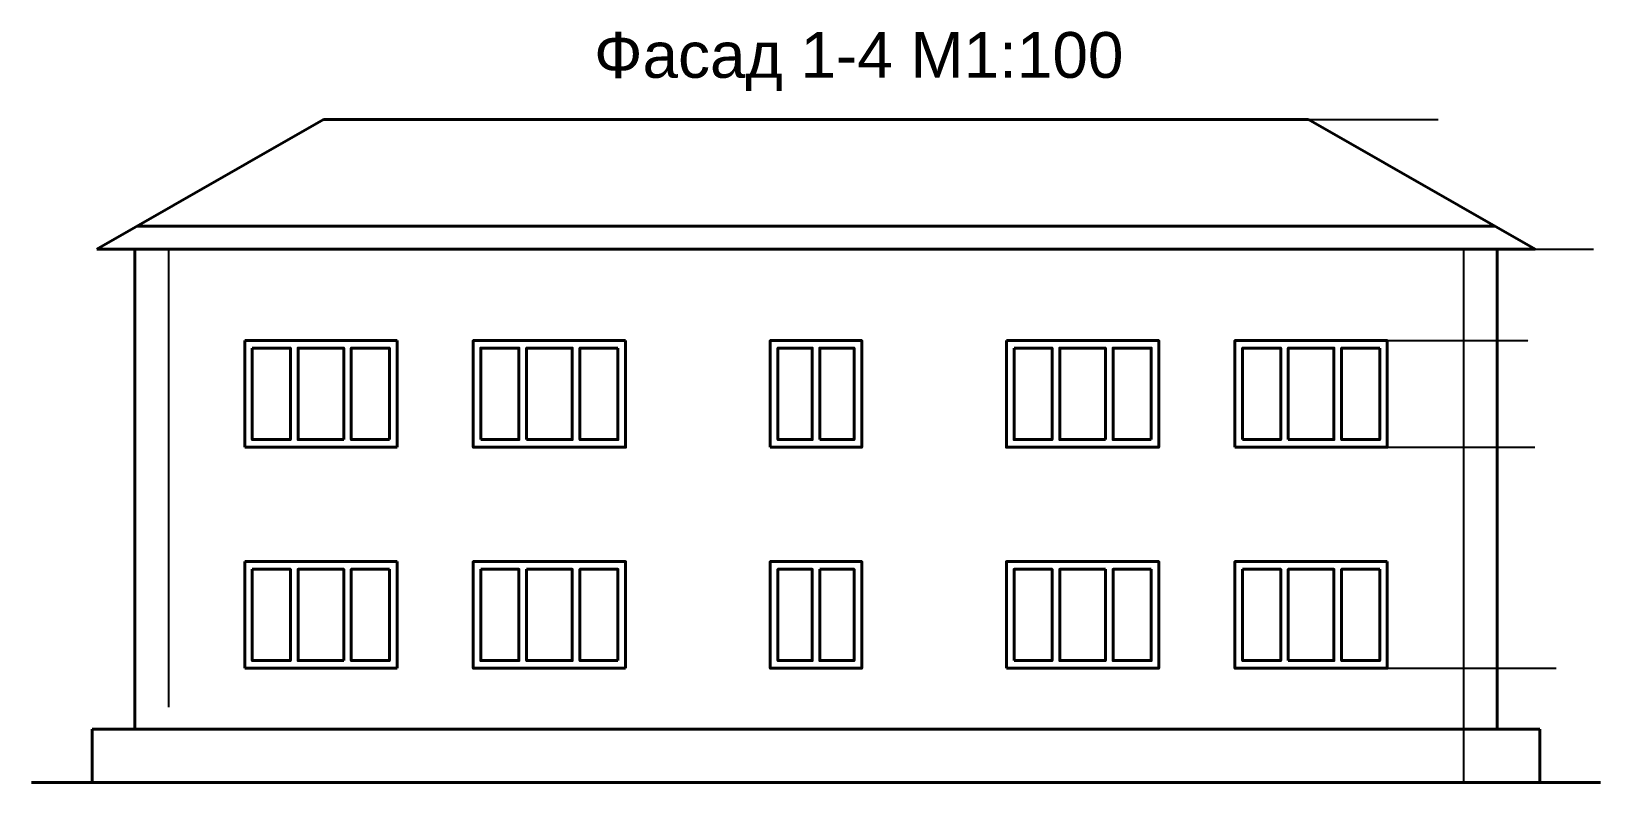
# Model space of a CAD drawing. Header units: millimetres. Extents: x -229914 to 856942, y -268655 to 87212.
# Drawn here: x 334429 to 355029, y -48546 to -38691 of the extents above; entities that cross this region are included whole.
import ezdxf

# ---------------------------------------------------------------- set-up
doc = ezdxf.new("R2010")
doc.units = ezdxf.units.MM
doc.linetypes.add('DASHDOT_axis', pattern=[24, 20, -1.5, 1, -1.5])
doc.layers.add('контур зд фасада', color=7, linetype='Continuous', lineweight=40)
doc.layers.add('Ось', color=7, linetype='DASHDOT_axis', lineweight=25)
doc.styles.get("Standard").update_dxf_attribs({"font": 'arial.ttf'})

msp = doc.modelspace()

# ---------------------------------------------------------------- texts
at = {"lineweight": 25, "insert": (341815.35924, -38699.54636), "char_height": 600, "attachment_point": 1}
msp.add_mtext_dynamic_manual_height_columns('Фасад 1-4 М1:100', width=7330.3293076, gutter_width=12.5, heights=[0], dxfattribs=at)

# ---------------------------------------------------------------- linework, layer by layer
at = {"lineweight": 40}
for p, q in [((337229.28797, -42746.18822), (339229.28797, -42746.18822)), ((337229.28797, -44146.18822), (337229.28797, -42746.18822)), ((339229.28797, -44146.18822), (339229.28797, -42746.18822)), ((344128.52205, -42746.18822), (344128.52205, -44146.18822)), ((337229.28797, -44146.18822), (339229.28797, -44146.18822)), ((337229.28797, -45646.18822), (339229.28797, -45646.18822)), ((337229.28797, -47046.18822), (337229.28797, -45646.18822)), ((339229.28797, -47046.18822), (339229.28797, -45646.18822)), ((337229.28797, -47046.18822), (339229.28797, -47046.18822)), ((352229.28797, -47046.18822), (350229.28797, -47046.18822))]:
    msp.add_line(p, q, dxfattribs=at)
at = {"lineweight": 25}
msp.add_line((354879.28797, -48546.18822), (354879.28797, -48546.18822), dxfattribs=at)
msp.add_line((354879.28797, -48546.18822), (354879.28797, -48546.18822), dxfattribs=at)
msp.add_line((354879.28797, -48546.18822), (354879.28797, -48546.18822), dxfattribs=at)
at = {"linetype": 'DASHDOT_axis'}
msp.add_lwpolyline([(336230.7566, -41546.18822), (336230.7566, -47554.67669)], dxfattribs=at)
at = {"lineweight": 40}
for points in [[(337329.28797, -42846.18822), (337829.28797, -42846.18822), (337829.28797, -44046.18822), (337329.28797, -44046.18822)], [(338529.28797, -44046.18822), (337929.28797, -44046.18822), (337929.28797, -42846.18822), (338529.28797, -42846.18822)], [(339129.28797, -44046.18822), (338629.28797, -44046.18822), (338629.28797, -42846.18822), (339129.28797, -42846.18822)], [(342229.28797, -42746.18822), (342229.28797, -44146.18822), (340229.28797, -44146.18822), (340229.28797, -42746.18822)], [(340329.28797, -44046.18822), (340829.28797, -44046.18822), (340829.28797, -42846.18822), (340329.28797, -42846.18822)], [(340929.28797, -44046.18822), (341529.28797, -44046.18822), (341529.28797, -42846.18822), (340929.28797, -42846.18822)], [(342129.28797, -42846.18822), (341629.28797, -42846.18822), (341629.28797, -44046.18822), (342129.28797, -44046.18822)], [(344779.28797, -44046.18822), (345230.0539, -44046.18822), (345230.0539, -42846.18822), (344779.28797, -42846.18822)], [(347229.28797, -42746.18822), (347229.28797, -44146.18822), (349229.28797, -44146.18822), (349229.28797, -42746.18822)], [(347329.28797, -42846.18822), (347829.28797, -42846.18822), (347829.28797, -44046.18822), (347329.28797, -44046.18822)], [(348529.28797, -44046.18822), (347929.28797, -44046.18822), (347929.28797, -42846.18822), (348529.28797, -42846.18822)], [(349129.28797, -44046.18822), (348629.28797, -44046.18822), (348629.28797, -42846.18822), (349129.28797, -42846.18822)], [(350229.28797, -44146.18822), (350229.28797, -42746.18822), (352229.28797, -42746.18822), (352229.28797, -44146.18822)], [(350329.28797, -44046.18822), (350829.28797, -44046.18822), (350829.28797, -42846.18822), (350329.28797, -42846.18822)], [(350929.28797, -44046.18822), (351529.28797, -44046.18822), (351529.28797, -42846.18822), (350929.28797, -42846.18822)], [(352129.28797, -42846.18822), (351629.28797, -42846.18822), (351629.28797, -44046.18822), (352129.28797, -44046.18822)], [(342229.28797, -47046.18822), (342229.28797, -45646.18822), (340229.28797, -45646.18822), (340229.28797, -47046.18822)], [(347229.28797, -47046.18822), (347229.28797, -45646.18822), (349229.28797, -45646.18822), (349229.28797, -47046.18822)], [(352229.28797, -45646.18822), (352229.28797, -47046.18822), (350229.28797, -47046.18822), (350229.28797, -45646.18822)], [(337329.28797, -45746.18822), (337829.28797, -45746.18822), (337829.28797, -46946.18822), (337329.28797, -46946.18822)], [(338529.28797, -46946.18822), (338529.28797, -45746.18822), (337929.28797, -45746.18822), (337929.28797, -46946.18822)], [(339129.28797, -45746.18822), (338629.28797, -45746.18822), (338629.28797, -46946.18822), (339129.28797, -46946.18822)], [(340329.28797, -45746.18822), (340829.28797, -45746.18822), (340829.28797, -46946.18822), (340329.28797, -46946.18822)], [(340929.28797, -45746.18822), (341529.28797, -45746.18822), (341529.28797, -46946.18822), (340929.28797, -46946.18822)], [(342129.28797, -46946.18822), (341629.28797, -46946.18822), (341629.28797, -45746.18822), (342129.28797, -45746.18822)], [(344779.28797, -45746.18822), (345230.0539, -45746.18822), (345230.0539, -46946.18822), (344779.28797, -46946.18822)], [(347329.28797, -46946.18822), (347829.28797, -46946.18822), (347829.28797, -45746.18822), (347329.28797, -45746.18822)], [(348529.28797, -45746.18822), (347929.28797, -45746.18822), (347929.28797, -46946.18822), (348529.28797, -46946.18822)], [(349129.28797, -45746.18822), (348629.28797, -45746.18822), (348629.28797, -46946.18822), (349129.28797, -46946.18822)], [(350329.28797, -45746.18822), (350829.28797, -45746.18822), (350829.28797, -46946.18822), (350329.28797, -46946.18822)], [(350929.28797, -46946.18822), (350929.28797, -45746.18822), (351529.28797, -45746.18822), (351529.28797, -46946.18822)], [(352129.28797, -45746.18822), (351629.28797, -45746.18822), (351629.28797, -46946.18822), (352129.28797, -46946.18822)]]:
    msp.add_lwpolyline(points, close=True, dxfattribs=at)
for points in [[(344129.28797, -44146.18822), (345329.28797, -44146.18822), (345329.28797, -42746.18822), (344128.52205, -42746.18822), (344228.52205, -42746.18822)], [(344228.52205, -44046.18822), (344228.52205, -42846.18822), (344228.52205, -44046.18822), (344679.28797, -44046.18822), (344679.28797, -42846.18822), (344228.52205, -42846.18822)], [(344129.28797, -45646.18822), (345329.28797, -45646.18822), (345329.28797, -47046.18822), (344128.52205, -47046.18822), (344228.52205, -47046.18822)], [(344129.28797, -47046.18822), (344129.28797, -45646.18822), (344129.28797, -45746.18822)], [(344228.52205, -45746.18822), (344228.52205, -46946.18822), (344228.52205, -45746.18822), (344679.28797, -45746.18822), (344679.28797, -46946.18822), (344228.52205, -46946.18822)]]:
    msp.add_lwpolyline(points, dxfattribs=at)
at = {"layer": 'контур зд фасада'}
for p, q in [((335289.28797, -41546.18822), (338262.37705, -39846.18822)), ((338262.37705, -39846.18822), (351196.19889, -39846.18822)), ((354169.28797, -41546.18822), (351196.19889, -39846.18822)), ((353646.09382, -41246.18822), (335813.95075, -41246.18822)), ((335789.28797, -41546.18822), (335289.28797, -41546.18822)), ((335789.28797, -41546.18822), (353669.28797, -41546.18822)), ((335789.28797, -41546.18822), (335789.28797, -47846.18822)), ((354169.28797, -41546.18822), (353669.28797, -41546.18822)), ((353669.28797, -41546.18822), (353669.28797, -47846.18822)), ((335229.28797, -47846.18822), (335229.28797, -48546.18822)), ((335789.28797, -47846.18822), (335229.28797, -47846.18822)), ((335789.28797, -47846.18822), (354229.28797, -47846.18822)), ((354229.28797, -47846.18822), (354229.28797, -48546.18822)), ((334429.28797, -48546.18822), (355029.28797, -48546.18822))]:
    msp.add_line(p, q, dxfattribs=at)
at = {"layer": 'Ось', "linetype": 'ByBlock'}
for points in [[(351196.19889, -39846.18822), (352896.83891, -39846.18822)], [(354169.28797, -41546.18822), (354936.83891, -41546.18822)], [(354229.28797, -48546.18822), (354846.83891, -48546.18822)]]:
    msp.add_lwpolyline(points, dxfattribs=at)
at = {"layer": 'Ось', "linetype": 'DASHDOT_axis'}
msp.add_lwpolyline([(353229.28797, -41546.18822), (353229.28797, -48546.18822)], dxfattribs=at)
at = {"layer": 'Ось'}
for points in [[(352229.28797, -42746.18822), (354079.28797, -42746.18822)], [(352229.28797, -44146.18822), (354166.83891, -44146.18822)], [(352229.28797, -47046.18822), (354446.83891, -47046.18822)]]:
    msp.add_lwpolyline(points, dxfattribs=at)

msp.set_redraw_order([(e.dxf.handle, doc.entitydb.next_handle()) for e in msp.query("TEXT MTEXT ATTDEF DIMENSION ARC_DIMENSION")])  # texts and dimensions are drawn at this point

doc.saveas('drawing.dxf')
